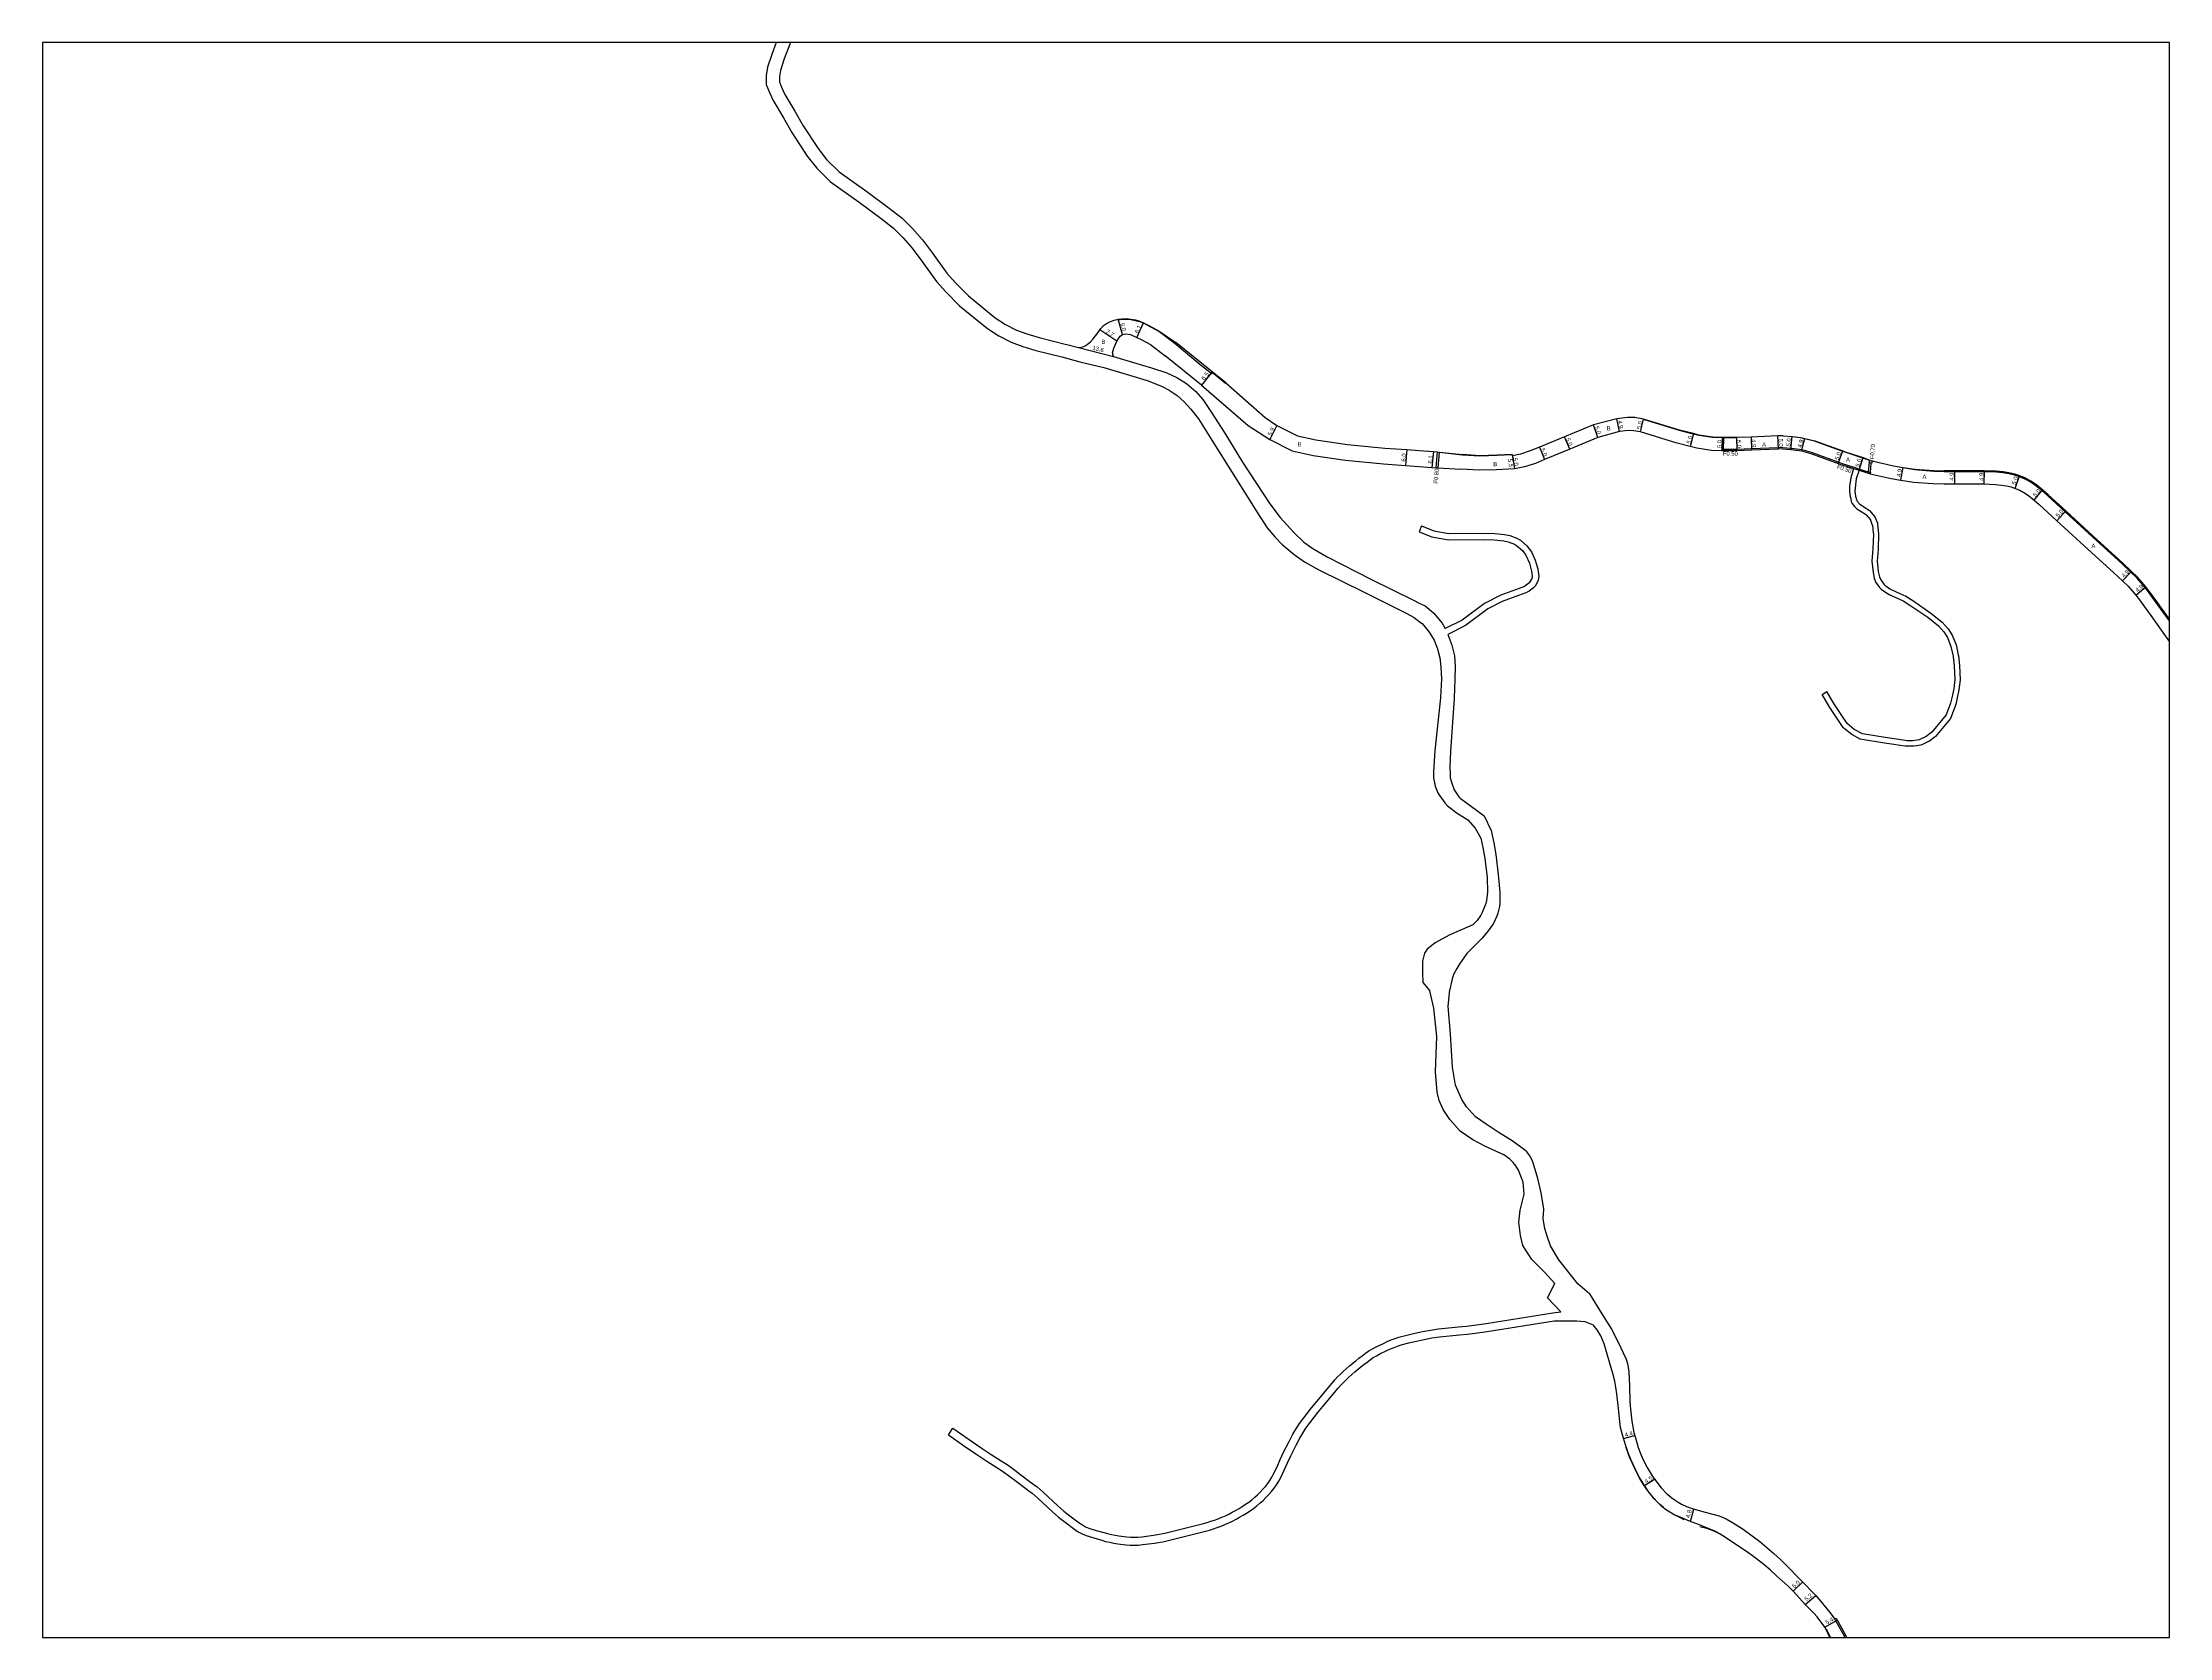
# Model space of a CAD drawing. Header units: metres. Extents: x -28000 to -24000, y -105000 to -102000.
# Drawn here: x -27200 to -26400, y -103200 to -102600 of the extents above; entities that cross this region are included whole.
import ezdxf

# ---------------------------------------------------------------- set-up
doc = ezdxf.new("R2010")
doc.units = ezdxf.units.M
doc.header["$LTSCALE"] = 2.5
for name, color, linetype in [('側溝・桝', 7, 'Continuous'), ('図郭', 7, 'Continuous'), ('幅員', 7, 'Continuous'), ('歩道・分離帯・安全施設', 7, 'Continuous'), ('舗装', 7, 'Continuous'), ('道路', 7, 'Continuous')]:
    doc.layers.add(name, color=color, linetype=linetype)
doc.styles.get("Standard").update_dxf_attribs({"font": ''})
doc.styles.get('Standard').set_extended_font_data('@MS PGothic')

msp = doc.modelspace()

# ---------------------------------------------------------------- linework, layer by layer
at = {"layer": '側溝・桝'}
for points in [[(-26675.5, -102753.97), (-26676, -102759.97)], [(-26674.7, -102754.06), (-26674.72, -102754.21), (-26675.2, -102760.02)], [(-26545.45, -102752.34), (-26547.12, -102752.41), (-26557.18, -102752.84), (-26562.72, -102753.06), (-26568.37, -102753.04), (-26568.38, -102753.54)], [(-26545.45, -102752.34), (-26542.41, -102752.62), (-26539.19, -102752.92), (-26538.29, -102753.16), (-26534.75, -102754.08), (-26524.41, -102757.87), (-26523.08, -102758.36), (-26518.74, -102759.76)], [(-26518.74, -102759.76), (-26518.61, -102759.8), (-26516.93, -102760.34), (-26516.61, -102760.45)], [(-26513.15, -102761.56), (-26512.88, -102758.04)], [(-26512.47, -102761.78), (-26512.2, -102758.28)], [(-26518.9, -102760.23), (-26516.76, -102760.92)], [(-26516.61, -102760.45), (-26512.96, -102761.62), (-26512.47, -102761.78)], [(-26512.47, -102761.78), (-26512.63, -102762.25)], [(-26525.94, -103193), (-26522.51, -103199.18), (-26522.15, -103200)]]:
    msp.add_lwpolyline(points, dxfattribs=at)
msp.add_lwpolyline([(-26511.73, -102757.39), (-26511.78, -102757.53), (-26512.06, -102758.33), (-26512.2, -102758.28), (-26512.69, -102758.11), (-26513.01, -102758), (-26512.73, -102757.2), (-26512.68, -102757.06)], close=True, dxfattribs=at)
at = {"layer": '図郭'}
msp.add_lwpolyline([(-27200, -103200), (-26400, -103200), (-26400, -102600), (-27200, -102600)], close=True, dxfattribs=at)
at = {"layer": '幅員'}
for points in [[(-26795.93, -102712.4), (-26802.32, -102708.09)], [(-26793.81, -102709.86), (-26795.48, -102704.1)], [(-26788.39, -102710.96), (-26785.85, -102705.41)], [(-26814.72, -102713.62), (-26797.18, -102718.15)], [(-26810.34, -102714.75), (-26797.18, -102718.15)], [(-26760.02, -102723.83), (-26764.09, -102728.9)], [(-26615.01, -102748.54), (-26616.63, -102743.81)], [(-26606.9, -102746.33), (-26607.8, -102741.52)], [(-26598.93, -102746.5), (-26597.81, -102741.63)], [(-26735.7, -102744.07), (-26738.33, -102749.35)], [(-26625.58, -102752.93), (-26627.5, -102748.31)], [(-26579.06, -102747.14), (-26580.26, -102752)], [(-26568.27, -102748.54), (-26568.38, -102753.54)], [(-26562.84, -102748.56), (-26562.71, -102753.56)], [(-26557.32, -102748.44), (-26557.16, -102753.34)], [(-26547.1, -102752.91), (-26547.32, -102747.92)], [(-26542.45, -102753.12), (-26541.93, -102748.15)], [(-26538.42, -102753.64), (-26537.19, -102748.9)], [(-26686.9, -102753.12), (-26687.36, -102759.1)], [(-26676.8, -102753.83), (-26677.39, -102759.9)], [(-26647.2, -102754.93), (-26646.37, -102760.36)], [(-26647.13, -102755.42), (-26646.37, -102760.36)], [(-26637.01, -102752.26), (-26635.1, -102756.88)], [(-26524.58, -102758.34), (-26522.86, -102753.65)], [(-26516.76, -102760.92), (-26515.23, -102756.16)], [(-26501.02, -102764.65), (-26500.22, -102759.81)], [(-26480.84, -102761.12), (-26480.9, -102766.02)], [(-26469.7, -102766.06), (-26469.59, -102761.16)], [(-26458.01, -102767.73), (-26456.4, -102762.99)], [(-26450.85, -102772.17), (-26447.7, -102768.28)], [(-26442.39, -102779.9), (-26439, -102776.22)], [(-26417.64, -102802.53), (-26414.3, -102798.95)], [(-26412.65, -102807.88), (-26408.93, -102804.7)], [(-26605.33, -103125.11), (-26601.13, -103123.99)], [(-26597.42, -103142.88), (-26593.69, -103140.42)], [(-26580.13, -103156.34), (-26578.84, -103151.73)], [(-26541.5, -103182.62), (-26537.93, -103179.13)], [(-26536.99, -103187.61), (-26532.98, -103184.25)], [(-26529.68, -103196.17), (-26524.95, -103193.55)]]:
    msp.add_lwpolyline(points, dxfattribs=at)
at = {"layer": '歩道・分離帯・安全施設'}
for points in [[(-26786.84, -102705.2), (-26789.03, -102704.65), (-26790.65, -102704.35), (-26792.3, -102704.2), (-26794.06, -102704.24), (-26795.24, -102704.41)], [(-26760.03, -102724.75), (-26764.76, -102721.07), (-26774.01, -102713.37), (-26780.11, -102708.69), (-26783.96, -102706.55), (-26785.91, -102705.55), (-26786.84, -102705.2)], [(-26755, -102728.23), (-26760.15, -102723.99)], [(-26562.9, -102748.68), (-26568.27, -102748.69), (-26571.82, -102748.61), (-26577.04, -102747.8), (-26579.1, -102747.29), (-26584.35, -102745.98), (-26597.84, -102741.77)], [(-26515.28, -102756.3), (-26521.66, -102754.25), (-26522.91, -102753.79), (-26533.45, -102749.93), (-26537.22, -102749.04), (-26538.68, -102748.69), (-26541.94, -102748.3)], [(-26665.89, -102755.18), (-26674.72, -102754.21)], [(-26647.33, -102755.08), (-26652.85, -102755.35), (-26659.37, -102755.62), (-26665.89, -102755.18)], [(-26512.73, -102757.2), (-26515.28, -102756.3)], [(-26484.7, -102761.44), (-26488.67, -102761.39), (-26495.75, -102760.7), (-26500.25, -102759.96), (-26503.77, -102759.38), (-26511.38, -102757.67), (-26511.78, -102757.53)], [(-26400, -102817.59), (-26403.32, -102812.96), (-26405.7, -102809.64), (-26407.68, -102806.97), (-26409.12, -102805.05), (-26410.66, -102803.25), (-26412.29, -102801.39), (-26414.53, -102799.24), (-26417.85, -102796.14), (-26429.01, -102785.94), (-26439.25, -102776.5), (-26445.85, -102770.41), (-26447.86, -102768.64), (-26450.23, -102766.72), (-26452.38, -102765.3), (-26454.3, -102764.27), (-26456.37, -102763.4), (-26458.29, -102762.75), (-26460.46, -102762.24), (-26462.63, -102761.9), (-26465.2, -102761.63), (-26469.64, -102761.53), (-26480.84, -102761.49), (-26484.7, -102761.44)], [(-26582.53, -103155.69), (-26584.47, -103154.76), (-26586.06, -103153.94), (-26587.95, -103152.89), (-26589.15, -103152.08), (-26590.34, -103151.16), (-26591.84, -103149.84), (-26593.82, -103147.79), (-26595.13, -103146.23), (-26596.55, -103144.31), (-26598.07, -103142.07), (-26599.19, -103140.19), (-26600.18, -103138.35), (-26601.26, -103136.23), (-26602.03, -103134.53), (-26602.91, -103132.43), (-26604.38, -103128.59)], [(-26567.23, -103162.25), (-26568.8, -103161.31), (-26570.51, -103160.38), (-26571.87, -103159.73), (-26572.58, -103159.46), (-26574.01, -103159.02), (-26576.65, -103158.38)], [(-26527.55, -103200), (-26529.05, -103196.89)]]:
    msp.add_lwpolyline(points, dxfattribs=at)
at = {"layer": '舗装'}
msp.add_lwpolyline([(-26567.78, -102748.54), (-26567.85, -102753.54)], dxfattribs=at)
at = {"layer": '道路'}
for points in [[(-26924.04, -102600), (-26925.72, -102604.45), (-26927.28, -102609.25), (-26927.85, -102612.37), (-26927.79, -102615.83), (-26926.59, -102618.8), (-26925.18, -102621.85), (-26921.3, -102628.29), (-26918.13, -102633.88), (-26912.35, -102642.73), (-26908.82, -102647.27), (-26903.59, -102652.44), (-26892.9, -102660.1), (-26884.56, -102666.26), (-26879.9, -102669.88), (-26876.37, -102673.35), (-26872.92, -102677.32), (-26869.32, -102682.27), (-26863.74, -102689.92), (-26860.28, -102693.82), (-26855.13, -102698.99), (-26844.61, -102707.64), (-26840.3, -102710.4), (-26835.64, -102712.74), (-26831.33, -102714.38), (-26826.45, -102715.8), (-26816.62, -102718.29), (-26809.83, -102720.07), (-26800.86, -102722.28), (-26791.1, -102725.13), (-26784.53, -102727.12), (-26779.16, -102729.25), (-26776.19, -102730.74), (-26773.22, -102732.73), (-26770.54, -102735.21), (-26768.07, -102737.97), (-26765.25, -102741.58), (-26760.17, -102749.58), (-26753.4, -102760.42), (-26743.31, -102776.49), (-26739.36, -102782.58), (-26736.47, -102785.98), (-26733.72, -102788.88), (-26729.27, -102792.57), (-26725.31, -102795.33), (-26719.94, -102798.38), (-26702.84, -102806.83), (-26687.08, -102814.71), (-26684.12, -102816.34), (-26682.15, -102817.83), (-26681.01, -102818.68), (-26678.4, -102821.8), (-26676.56, -102824.77), (-26675.37, -102828.03), (-26674.46, -102831.49), (-26674.04, -102834.82), (-26673.83, -102839.49), (-26674.2, -102846.27), (-26674.22, -102846.51)], [(-26918.7, -102600), (-26921, -102606.11), (-26922.42, -102610.49), (-26922.84, -102612.77), (-26922.81, -102614.82), (-26922, -102616.82), (-26920.76, -102619.5), (-26916.99, -102625.77), (-26913.86, -102631.28), (-26908.28, -102639.82), (-26905.07, -102643.94), (-26900.36, -102648.6), (-26889.96, -102656.05), (-26881.54, -102662.28), (-26876.61, -102666.11), (-26872.73, -102669.92), (-26869, -102674.2), (-26865.32, -102679.27), (-26859.84, -102686.79), (-26856.64, -102690.39), (-26851.76, -102695.29), (-26841.66, -102703.59), (-26837.82, -102706.05), (-26833.62, -102708.16), (-26829.74, -102709.63), (-26825.13, -102710.98), (-26815.39, -102713.45), (-26814.72, -102713.62)], [(-26814.72, -102713.62), (-26810.34, -102714.75), (-26809.34, -102714.63), (-26808.32, -102714.4), (-26807.6, -102714.02), (-26806.93, -102713.52), (-26805.89, -102712.6), (-26804.78, -102711.41), (-26803.06, -102709.18), (-26801.91, -102707.52), (-26800.92, -102706.48), (-26799.77, -102705.64), (-26798.27, -102704.89), (-26796.95, -102704.48), (-26795.48, -102704.1), (-26794.09, -102703.9), (-26792.29, -102703.85), (-26790.6, -102704.01), (-26788.96, -102704.31), (-26787.64, -102704.64)], [(-26797.18, -102718.15), (-26797.53, -102716.76), (-26797.07, -102715), (-26795.93, -102712.4), (-26794.69, -102710.46), (-26793.81, -102709.86), (-26792.48, -102709.56), (-26790.8, -102709.85), (-26788.39, -102710.96), (-26786.82, -102711.68), (-26783.32, -102713.6), (-26777.79, -102717.9)], [(-26787.64, -102704.64), (-26785.85, -102705.41), (-26783.89, -102706.41), (-26780.03, -102708.57), (-26773.72, -102712.83)], [(-26797.18, -102718.15), (-26789.67, -102720.34), (-26782.88, -102722.4), (-26777.06, -102724.22), (-26773.41, -102726.05), (-26769.76, -102728.24), (-26766.23, -102731.25), (-26763.52, -102734.32), (-26760.52, -102738.75), (-26755.35, -102747.01), (-26748.71, -102757.87), (-26738.42, -102773.5), (-26734.54, -102778.63), (-26731.9, -102781.59), (-26729.37, -102784.3), (-26725.54, -102787.96), (-26722.19, -102790.33), (-26716.83, -102793.46), (-26700.11, -102801.98), (-26684.39, -102809.78), (-26682.15, -102810.88), (-26679.91, -102811.97), (-26676.79, -102814.57), (-26673.5, -102818.47), (-26672.48, -102820.47)], [(-26764.09, -102728.9), (-26777.79, -102717.9)], [(-26760.02, -102723.83), (-26773.72, -102712.83)], [(-26754.87, -102728.07), (-26760.02, -102723.83)], [(-26764.09, -102728.9), (-26746.53, -102744.09)], [(-26754.87, -102728.07), (-26740.15, -102741.12)], [(-26740.15, -102741.12), (-26735.7, -102744.07), (-26727.94, -102747.93), (-26721.04, -102749.48), (-26709.17, -102751.2), (-26695.13, -102752.54), (-26686.9, -102753.12), (-26682.15, -102753.45), (-26676.8, -102753.83), (-26675.5, -102753.97), (-26674.7, -102754.06), (-26665.87, -102755.03)], [(-26545.31, -102747.91), (-26547.32, -102747.92), (-26557.32, -102748.44), (-26562.84, -102748.56), (-26568.27, -102748.54), (-26571.81, -102748.46), (-26577.01, -102747.65), (-26579.06, -102747.14), (-26584.31, -102745.84), (-26597.81, -102741.63), (-26601.1, -102741.11), (-26603.8, -102741), (-26607.8, -102741.52), (-26616.63, -102743.81), (-26627.5, -102748.31), (-26637.01, -102752.26), (-26640.5, -102753.62), (-26644.13, -102754.89), (-26647.13, -102755.42), (-26647.2, -102754.93), (-26652.86, -102755.2), (-26659.37, -102755.47), (-26665.87, -102755.03)], [(-26746.53, -102744.09), (-26738.33, -102749.35), (-26729.96, -102753.62), (-26722.13, -102755.39), (-26709.88, -102757.16), (-26695.63, -102758.52), (-26687.36, -102759.1), (-26682.15, -102759.52), (-26677.39, -102759.9), (-26676, -102759.97), (-26675.2, -102760.02), (-26666.56, -102760.48)], [(-26545.47, -102752.84), (-26547.1, -102752.91), (-26557.16, -102753.34), (-26562.71, -102753.56), (-26568.38, -102753.54), (-26572.25, -102753.45), (-26577.78, -102752.59), (-26580.26, -102752), (-26585.66, -102750.65), (-26598.93, -102746.5), (-26601.58, -102746.09), (-26603.65, -102746.01), (-26606.9, -102746.33), (-26615.01, -102748.54), (-26625.58, -102752.93), (-26635.1, -102756.88), (-26638.5, -102758.31), (-26642.54, -102759.64), (-26646.37, -102760.36), (-26653.1, -102760.71), (-26659.46, -102760.81), (-26666.56, -102760.48)], [(-26545.31, -102747.91), (-26541.93, -102748.15), (-26538.65, -102748.55), (-26537.19, -102748.9), (-26533.41, -102749.79), (-26522.86, -102753.65), (-26521.61, -102754.11), (-26515.23, -102756.16)], [(-26545.47, -102752.84), (-26542.45, -102753.12), (-26539.28, -102753.42), (-26538.42, -102753.64), (-26534.9, -102754.56), (-26524.58, -102758.34), (-26523.24, -102758.83), (-26518.9, -102760.23)], [(-26515.23, -102756.16), (-26512.68, -102757.06), (-26511.73, -102757.39), (-26511.34, -102757.52), (-26503.74, -102759.24), (-26500.22, -102759.81), (-26495.73, -102760.55), (-26488.67, -102761.02), (-26484.69, -102761.07)], [(-26518.9, -102760.23), (-26519.81, -102763.72), (-26520.3, -102766.95), (-26520.37, -102768.79), (-26520.06, -102770.88), (-26520.02, -102771.07), (-26519.66, -102772.69), (-26519.36, -102773.45), (-26518.47, -102774.57), (-26518.25, -102774.79), (-26517.56, -102775.4), (-26515.93, -102776.43), (-26514.29, -102777.44), (-26514.02, -102777.67), (-26512.49, -102779.57), (-26512.44, -102779.65), (-26511.76, -102781.51), (-26511.74, -102781.62), (-26511.41, -102784.43), (-26511.38, -102784.94), (-26511.59, -102790.46), (-26511.91, -102795.1), (-26511.48, -102799.34), (-26511.02, -102801.53), (-26510.43, -102803.1), (-26509.08, -102804.98), (-26508.38, -102805.67), (-26506.4, -102807.07), (-26505.39, -102807.63), (-26500.17, -102810.06), (-26497.22, -102811.87), (-26490.93, -102816.21), (-26486.91, -102819.48), (-26484.84, -102821.74), (-26483.53, -102823.84), (-26482.17, -102827.22), (-26481.37, -102830.8), (-26481.33, -102831.05), (-26480.96, -102834.49), (-26480.68, -102839.65), (-26481.15, -102843.18), (-26481.88, -102846.52)], [(-26516.76, -102760.92), (-26517.85, -102764.15), (-26518.35, -102768.75), (-26518.06, -102770.65), (-26517.77, -102771.96), (-26517.56, -102772.45), (-26516.6, -102773.57), (-26516.26, -102773.85), (-26514.63, -102774.9), (-26512.97, -102775.91), (-26512.67, -102776.16), (-26510.9, -102778.27), (-26510.67, -102778.66), (-26509.87, -102780.76), (-26509.77, -102781.17), (-26509.38, -102784.87), (-26509.59, -102790.57), (-26509.9, -102795.07), (-26509.51, -102798.97), (-26509.07, -102800.99), (-26508.61, -102802.17), (-26507.39, -102803.81), (-26507.01, -102804.18), (-26505.16, -102805.47), (-26504.42, -102805.88), (-26501.38, -102807.28), (-26499.22, -102808.29), (-26496.12, -102810.2), (-26489.73, -102814.61), (-26485.53, -102818.02), (-26483.24, -102820.52), (-26481.74, -102822.93), (-26480.25, -102826.63), (-26479.42, -102830.33), (-26479.36, -102830.73), (-26478.96, -102834.33), (-26478.67, -102839.73), (-26479.18, -102843.53), (-26479.84, -102846.52)], [(-26516.76, -102760.92), (-26512.63, -102762.25), (-26504.67, -102764.05), (-26501.02, -102764.65), (-26496.33, -102765.42), (-26488.86, -102765.92), (-26484.76, -102765.97), (-26480.9, -102766.02), (-26469.7, -102766.06), (-26465.49, -102766.25), (-26463.23, -102766.49), (-26461.35, -102766.78), (-26459.56, -102767.2), (-26458.01, -102767.73), (-26456.3, -102768.45), (-26454.75, -102769.28), (-26452.96, -102770.46), (-26450.85, -102772.17), (-26448.95, -102773.85), (-26442.39, -102779.9), (-26432.07, -102789.28), (-26420.92, -102799.46), (-26417.64, -102802.53), (-26415.56, -102804.52), (-26414.08, -102806.22), (-26412.65, -102807.88), (-26411.31, -102809.68), (-26409.36, -102812.31), (-26407, -102815.6), (-26403.07, -102821.08), (-26400, -102825.42)], [(-26400, -102816.95), (-26403.02, -102812.74), (-26405.4, -102809.42), (-26407.38, -102806.75), (-26408.83, -102804.82), (-26410.37, -102803.01), (-26412.02, -102801.13), (-26414.27, -102798.97), (-26417.6, -102795.87), (-26428.75, -102785.67), (-26439, -102776.22), (-26445.6, -102770.13), (-26447.62, -102768.35), (-26450, -102766.42), (-26452.18, -102764.98), (-26454.14, -102763.93), (-26456.23, -102763.05), (-26458.18, -102762.39), (-26460.39, -102761.87), (-26462.58, -102761.53), (-26465.17, -102761.26), (-26469.64, -102761.16), (-26480.84, -102761.12), (-26484.69, -102761.07)], [(-26681.29, -102781.85), (-26682.18, -102784.07)], [(-26681.29, -102781.85), (-26676.74, -102783.68), (-26670.99, -102784.72), (-26657.4, -102784.59), (-26653.74, -102784.71), (-26650.11, -102785.04), (-26648.11, -102785.45), (-26645.48, -102786.44), (-26644.14, -102787.25), (-26641.76, -102789.3), (-26639.95, -102791.64), (-26638.52, -102794.71), (-26637.63, -102798), (-26637.44, -102799.05), (-26637.25, -102800.87), (-26637.39, -102802.22), (-26637.44, -102802.38), (-26638.6, -102804.46), (-26639.22, -102805.16), (-26640.88, -102806.37), (-26642.12, -102807.02), (-26644.82, -102808), (-26651.03, -102810.33), (-26656.42, -102813.08), (-26664.73, -102819.29), (-26671.45, -102822.64)], [(-26682.18, -102784.07), (-26677.41, -102786), (-26671.19, -102787.12), (-26657.49, -102786.99), (-26653.94, -102787.11), (-26650.42, -102787.44), (-26648.74, -102787.8), (-26646.39, -102788.71), (-26645.55, -102789.24), (-26643.39, -102791.13), (-26642.05, -102792.91), (-26640.72, -102795.8), (-26639.93, -102798.9), (-26639.83, -102799.44), (-26639.72, -102800.94), (-26639.84, -102801.67), (-26640.81, -102803.27), (-26640.96, -102803.43), (-26642.43, -102804.47), (-26643.19, -102804.85), (-26651.48, -102807.87), (-26657.69, -102811.04), (-26665.99, -102817.24), (-26672.48, -102820.47)], [(-26671.45, -102822.64), (-26669.98, -102826.67), (-26668.92, -102830.73), (-26668.63, -102834.62), (-26668.83, -102839.51), (-26669.06, -102846.52)], [(-26674.22, -102846.51), (-26676.34, -102866.36), (-26676.87, -102874.2), (-26676.8, -102876.65), (-26676.13, -102879.73), (-26675.2, -102882.23), (-26674.85, -102882.88), (-26672.6, -102886.01), (-26671.49, -102887.18), (-26667.88, -102889.88), (-26663.94, -102892.47), (-26661.13, -102895.52), (-26659, -102899.35), (-26658.21, -102902.85), (-26657.54, -102906.9), (-26656.66, -102914.12), (-26656.45, -102919.57), (-26656.85, -102922.82), (-26657.12, -102923.92), (-26658.47, -102927.29), (-26659.04, -102928.31), (-26660.38, -102930.28), (-26662.03, -102931.95), (-26670.88, -102935.83), (-26676.18, -102938.64), (-26679.16, -102941.08), (-26680.22, -102942.58), (-26680.9, -102945.59), (-26680.93, -102949.9), (-26680.84, -102953.55), (-26678.14, -102956.78)], [(-26669.06, -102846.52), (-26669.07, -102846.76), (-26670.4, -102866.52), (-26670.64, -102872.68), (-26670.56, -102874.91), (-26670.5, -102876.59), (-26669.97, -102878.62), (-26669.08, -102881.17), (-26667.32, -102883.73), (-26666.83, -102884.25), (-26663.08, -102887.04), (-26657.75, -102890.88), (-26655.17, -102896.38), (-26654.12, -102901.06), (-26653.39, -102905.45), (-26652.47, -102912.95), (-26651.93, -102919.64), (-26651.89, -102923.84), (-26652.01, -102925.05)], [(-26530.62, -102845.3), (-26528.85, -102844.17)], [(-26529.91, -102846.52), (-26530.62, -102845.3)], [(-26479.84, -102846.52), (-26480.39, -102849.03), (-26482.38, -102854.25), (-26488.03, -102861.05), (-26490.28, -102862.76), (-26490.33, -102862.79), (-26492.89, -102864.12), (-26493.55, -102864.35), (-26496, -102864.75), (-26498.52, -102864.74), (-26499.37, -102864.7), (-26507.22, -102863.54), (-26516.28, -102862.05), (-26519.51, -102860.37), (-26522.38, -102858.09), (-26522.76, -102857.72), (-26527.79, -102850.14), (-26529.91, -102846.52)], [(-26527.48, -102846.52), (-26528.85, -102844.17)], [(-26481.88, -102846.52), (-26482.32, -102848.51), (-26483.97, -102852.93), (-26489.4, -102859.45), (-26491.55, -102861.06), (-26493.95, -102862.24), (-26494.18, -102862.31), (-26496.48, -102862.67), (-26498.84, -102862.64), (-26499.28, -102862.62), (-26506.92, -102861.49), (-26515.52, -102860.04), (-26518.58, -102858.42), (-26521.25, -102856.21), (-26526.02, -102849.03), (-26527.48, -102846.52)], [(-26652.01, -102925.05), (-26652.61, -102927.55), (-26652.98, -102928.71), (-26654.23, -102931.39), (-26656.21, -102934.22), (-26658.48, -102936.92), (-26664.22, -102942.76)], [(-26664.22, -102942.76), (-26666.86, -102946.51), (-26667.99, -102948.31), (-26669.19, -102950.34), (-26669.8, -102952.21), (-26670.63, -102956.19)], [(-26631.17, -103066.81), (-26634.93, -103062.75), (-26639.82, -103057.85), (-26643.19, -103052.49), (-26644.11, -103048.81), (-26644.72, -103043.76), (-26644.26, -103039.31), (-26642.73, -103033.18), (-26643.04, -103028.74), (-26644.87, -103024.15), (-26645.83, -103022.6), (-26646.86, -103021.37), (-26648.13, -103020.04), (-26650.38, -103018.48), (-26657.26, -103015.26), (-26662.01, -103012.81), (-26666.75, -103009.59), (-26670.73, -103005.14), (-26673.22, -103001.34), (-26674.66, -102997.94), (-26675.38, -102994.84), (-26676.03, -102987.18), (-26675.6, -102973.89), (-26676.72, -102963.32), (-26678.14, -102956.78)], [(-26647.19, -103013.18), (-26652.45, -103009.93), (-26656.96, -103006.84), (-26661.02, -103004.08), (-26664.35, -103000.37), (-26666.22, -102997.58), (-26668.53, -102992.24), (-26669.61, -102985.52), (-26670.41, -102972.95), (-26671.31, -102962.58), (-26670.63, -102956.19)], [(-26618.12, -103070.74), (-26622.52, -103066.99), (-26629.66, -103057.89), (-26632.83, -103052.62), (-26634.06, -103049.01), (-26635, -103046.12), (-26635.57, -103042.51), (-26635.36, -103038.9), (-26636.3, -103032.76), (-26637.59, -103027.34), (-26639.33, -103021.43), (-26639.86, -103020.2), (-26640.83, -103018.43), (-26641.74, -103017.36), (-26642.64, -103016.58), (-26647.19, -103013.18)], [(-26631.88, -103077.92), (-26628.92, -103077.45), (-26634, -103072.19), (-26631.17, -103066.81)], [(-26618.12, -103070.74), (-26613.56, -103078.21), (-26609.9, -103084.08), (-26607.26, -103089.12), (-26605.45, -103092.92), (-26604.34, -103095.28), (-26603.88, -103096.9), (-26603.3, -103100.01), (-26603.08, -103105.34), (-26602.96, -103111.18), (-26602.74, -103114.09), (-26602.28, -103118.6), (-26601.41, -103122.94), (-26600.88, -103124.89), (-26599.85, -103128.48), (-26599.02, -103130.84), (-26598.08, -103132.96), (-26596.47, -103136.08), (-26594.51, -103139.18), (-26593.25, -103141.1), (-26591.24, -103143.73), (-26589.01, -103145.95), (-26586.66, -103147.84), (-26584.84, -103149.11), (-26583.48, -103149.91), (-26581.69, -103150.74), (-26579.11, -103151.66), (-26574.63, -103152.91), (-26569.43, -103154.27), (-26566.69, -103155.4), (-26564.33, -103156.72), (-26560.3, -103159.28), (-26554.13, -103163.93), (-26548.8, -103168.43), (-26546.35, -103170.68)], [(-26682.14, -103085.2), (-26680.93, -103084.94), (-26677.93, -103084.38), (-26674.9, -103083.94), (-26667.41, -103083.18), (-26664.44, -103082.88), (-26661.49, -103082.52), (-26657.06, -103081.9), (-26631.88, -103077.92)], [(-26857.56, -103121.26), (-26851.83, -103125.28), (-26846.9, -103128.67), (-26843.18, -103131.15), (-26839.38, -103133.56), (-26836.84, -103135.23), (-26834.35, -103137.02), (-26831.99, -103138.87), (-26828.38, -103141.53), (-26827.16, -103142.43), (-26825.94, -103143.39), (-26823.59, -103145.36), (-26818.09, -103150.5), (-26817, -103151.5), (-26815.91, -103152.44), (-26813.6, -103154.27), (-26810.04, -103156.91), (-26808.88, -103157.68), (-26807.69, -103158.32), (-26806.43, -103158.82), (-26803.64, -103159.7), (-26800.79, -103160.56), (-26799.39, -103160.94), (-26797.97, -103161.27), (-26796.55, -103161.56), (-26795.12, -103161.81), (-26792.22, -103162.19), (-26790.82, -103162.29), (-26789.41, -103162.31), (-26788, -103162.23), (-26786.56, -103162.09), (-26782.13, -103161.52), (-26780.68, -103161.31), (-26779.25, -103161.05), (-26777.83, -103160.76), (-26764.77, -103157.51), (-26763.34, -103157.14), (-26761.93, -103156.74), (-26760.53, -103156.3), (-26759.15, -103155.84), (-26757.78, -103155.33), (-26756.44, -103154.79), (-26755.11, -103154.2), (-26753.81, -103153.57), (-26752.51, -103152.89), (-26751.23, -103152.18), (-26749.97, -103151.44), (-26748.73, -103150.67), (-26747.51, -103149.87), (-26746.32, -103149.04), (-26745.17, -103148.17), (-26744.06, -103147.25), (-26743, -103146.3), (-26741.97, -103145.29), (-26740.97, -103144.24), (-26740.02, -103143.17), (-26739.15, -103142.07), (-26738.36, -103140.9), (-26737.62, -103139.68), (-26736.94, -103138.43), (-26735.67, -103135.79), (-26734.48, -103133.04), (-26733.18, -103130.28), (-26731.1, -103126.26), (-26729.72, -103123.57), (-26728.97, -103122.21), (-26728.15, -103120.87), (-26727.26, -103119.56), (-26722.65, -103113.57), (-26720.74, -103111.22), (-26714.95, -103104.3), (-26713.95, -103103.13), (-26712.89, -103101.99), (-26711.79, -103100.89), (-26710.66, -103099.83), (-26708.36, -103097.84), (-26706.04, -103095.91), (-26704.86, -103094.94), (-26703.63, -103093.99), (-26702.38, -103093.08), (-26701.09, -103092.21), (-26699.73, -103091.39), (-26698.33, -103090.66), (-26695.59, -103089.37), (-26694.22, -103088.72), (-26692.78, -103088.08), (-26691.29, -103087.55), (-26689.8, -103087.08), (-26686.85, -103086.29), (-26683.9, -103085.58), (-26682.14, -103085.2)], [(-26682.14, -103088.27), (-26680.34, -103087.88), (-26677.44, -103087.34), (-26674.53, -103086.92), (-26667.1, -103086.17), (-26664.11, -103085.86), (-26661.1, -103085.5), (-26656.62, -103084.87), (-26631.41, -103080.89)], [(-26631.41, -103080.89), (-26627.03, -103080.94), (-26622.91, -103080.87), (-26619.9, -103081.15), (-26616.8, -103082.4)], [(-26547.62, -103176.89), (-26550.21, -103174.58), (-26553.25, -103172.05), (-26556.27, -103169.68), (-26558.74, -103167.85), (-26568.01, -103161.73), (-26569.37, -103160.94), (-26570.3, -103160.44), (-26571.29, -103159.92), (-26572.51, -103159.35), (-26573.73, -103158.85), (-26576.81, -103157.61), (-26579.5, -103156.58), (-26581.12, -103155.97), (-26582.82, -103155.3), (-26585.23, -103154.3), (-26585.92, -103154), (-26587.24, -103153.23), (-26589.12, -103152.07), (-26590.75, -103150.8), (-26592.51, -103149.13), (-26594.02, -103147.48), (-26596.04, -103144.95), (-26597.89, -103142.17), (-26599.53, -103139.41), (-26600.83, -103136.83), (-26602.49, -103133.3), (-26603.55, -103130.59), (-26604.56, -103127.47), (-26605.75, -103123.83), (-26606.49, -103120.98), (-26606.74, -103118.7), (-26607.28, -103113.86), (-26607.87, -103108.4), (-26608.2, -103105.89), (-26608.67, -103103.61), (-26609.36, -103100.65), (-26610.33, -103097.26), (-26611.71, -103092.6), (-26612.59, -103089.56), (-26613.82, -103086.59), (-26615.27, -103084.32), (-26616.8, -103082.4)], [(-26859.28, -103123.71), (-26853.54, -103127.74), (-26848.58, -103131.16), (-26844.82, -103133.67), (-26841.01, -103136.08), (-26838.54, -103137.7), (-26836.16, -103139.42), (-26833.8, -103141.26), (-26830.16, -103143.95), (-26828.97, -103144.82), (-26827.83, -103145.72), (-26825.58, -103147.61), (-26820.13, -103152.71), (-26819, -103153.74), (-26817.83, -103154.76), (-26815.42, -103156.65), (-26811.76, -103159.37), (-26810.42, -103160.26), (-26808.97, -103161.04), (-26807.45, -103161.65), (-26804.52, -103162.57), (-26801.62, -103163.44), (-26800.13, -103163.85), (-26798.62, -103164.2), (-26797.11, -103164.51), (-26795.57, -103164.78), (-26792.53, -103165.18), (-26790.94, -103165.29), (-26789.35, -103165.31), (-26787.77, -103165.22), (-26786.22, -103165.07), (-26781.72, -103164.49), (-26780.2, -103164.27), (-26778.68, -103164), (-26777.16, -103163.68), (-26764.03, -103160.41), (-26762.55, -103160.03), (-26761.07, -103159.61), (-26759.61, -103159.16), (-26758.15, -103158.67), (-26756.7, -103158.13), (-26755.26, -103157.55), (-26753.85, -103156.92), (-26752.45, -103156.24), (-26751.09, -103155.53), (-26749.75, -103154.79), (-26748.42, -103154.01), (-26747.11, -103153.2), (-26745.82, -103152.35), (-26744.56, -103151.46), (-26743.31, -103150.52), (-26742.11, -103149.53), (-26740.94, -103148.48), (-26739.83, -103147.39), (-26738.76, -103146.27), (-26737.72, -103145.1), (-26736.73, -103143.84), (-26735.83, -103142.52), (-26735.02, -103141.18), (-26734.26, -103139.8), (-26732.94, -103137.03), (-26731.75, -103134.27), (-26730.49, -103131.61), (-26728.43, -103127.63), (-26727.07, -103124.98), (-26726.38, -103123.72), (-26725.63, -103122.5), (-26724.83, -103121.32), (-26720.29, -103115.43), (-26718.42, -103113.13), (-26712.66, -103106.24), (-26711.71, -103105.13), (-26710.73, -103104.07), (-26709.71, -103103.05), (-26708.65, -103102.06), (-26706.41, -103100.13), (-26704.12, -103098.22), (-26702.99, -103097.28), (-26701.83, -103096.39), (-26700.66, -103095.54), (-26699.47, -103094.74), (-26698.26, -103094.01), (-26697, -103093.35), (-26694.31, -103092.08), (-26692.97, -103091.45), (-26691.67, -103090.87), (-26690.34, -103090.39), (-26688.96, -103089.96), (-26686.11, -103089.2), (-26683.23, -103088.51), (-26682.14, -103088.27)], [(-26859.28, -103123.71), (-26857.56, -103121.26)], [(-26546.35, -103170.68), (-26545.35, -103171.64), (-26537.79, -103179.27), (-26533.86, -103183.28), (-26532.98, -103184.25)], [(-26547.62, -103176.89), (-26543.45, -103180.66), (-26541.5, -103182.62), (-26540.23, -103183.97), (-26536.99, -103187.61)], [(-26527.71, -103200), (-26527.83, -103199.75), (-26529.06, -103197.26), (-26529.68, -103196.17), (-26530.59, -103194.77), (-26531.83, -103193.06), (-26532.55, -103192.21), (-26533.77, -103190.89), (-26535.88, -103188.74), (-26536.99, -103187.61)], [(-26532.98, -103184.25), (-26531.01, -103186.6), (-26527.21, -103191.29), (-26525.94, -103193), (-26525.42, -103192.7), (-26521.97, -103198.92), (-26521.5, -103200)]]:
    msp.add_lwpolyline(points, dxfattribs=at)

# ---------------------------------------------------------------- texts
at = {"layer": '側溝・桝'}
for s, rotation, p in [('F0.70', 85.59947, (-26511.13, -102756.76)), ('F0.50', 359.74434, (-26568, -102755.41)), ('F0.50', 342.13409, (-26525.24, -102760.21)), ('F0.80', 85.22447, (-26675.22, -102766.01))]:
    msp.add_text(s, height=1.6, rotation=rotation, dxfattribs=at).set_placement(p)
at = {"layer": '幅員'}
for s, rotation, p in [('7.7', 326, (-26800.24, -102709.09)), ('6.0', 286, (-26794.67, -102705.75)), ('6.1', 65.35732, (-26787.88, -102709.6)), ('13.6', 346, (-26805.23, -102715.53)), ('6.5', 51.22779, (-26763.05, -102727.21)), ('4.9', 280.62798, (-26607.54, -102742.33)), ('5.0', 76.96682, (-26598.83, -102745.6)), ('5.9', 63.54391, (-26737.82, -102748.09)), ('5.0', 292.51194, (-26627.06, -102749.1)), ('5.0', 288.8797, (-26616.24, -102744.63)), ('5.0', 76.20457, (-26580.14, -102751.1)), ('5.0', 88.7481, (-26568.46, -102752.63)), ('5.0', 271.51869, (-26562.72, -102749.46)), ('4.9', 271.87422, (-26557.19, -102749.28)), ('5.0', 272.50697, (-26547.02, -102748.99)), ('5.0', 83.98435, (-26542.59, -102752.02)), ('4.9', 75.51254, (-26538.39, -102752.54)), ('6.0', 85.66646, (-26687.35, -102757.7)), ('6.1', 84.38721, (-26677.35, -102758.44)), ('5.5', 278.72958, (-26648.84, -102756.74)), ('5.0', 278.72958, (-26646.89, -102756.29)), ('5.0', 292.50255, (-26636.58, -102753.05)), ('5.0', 69.8813, (-26524.44, -102757.24)), ('5.0', 72.1383, (-26516.67, -102759.82)), ('4.9', 80.66359, (-26501.09, -102763.55)), ('4.9', 89.28261, (-26481.13, -102764.86)), ('4.9', 88.73727, (-26469.93, -102764.9)), ('5.0', 71.32368, (-26457.86, -102766.51)), ('5.0', 51.06964, (-26450.29, -102771.08)), ('5.0', 47.32059, (-26441.76, -102778.84)), ('4.9', 46.96081, (-26417.03, -102801.52)), ('4.9', 40.56191, (-26411.94, -102806.94)), ('4.4', 15, (-26604.66, -103124.65)), ('4.5', 33, (-26596.8, -103142.12)), ('4.8', 74, (-26580.5, -103155.19)), ('5.0', 44, (-26541.04, -103181.64)), ('5.2', 40, (-26536.48, -103186.45)), ('5.4', 29, (-26528.88, -103195.18))]:
    msp.add_text(s, height=1.6, rotation=rotation, dxfattribs=at).set_placement(p)
at = {"layer": '舗装'}
for s, p in [('B', (-26801.74, -102713.37)), ('B', (-26727.97, -102751.94)), ('B', (-26611.68, -102745.91)), ('A', (-26553.21, -102752.05)), ('B', (-26654.34, -102759.38)), ('A', (-26521.65, -102757.67)), ('A', (-26492.89, -102764.15)), ('A', (-26429.36, -102790.17))]:
    msp.add_text(s, height=1.6, dxfattribs=at).set_placement(p)

doc.saveas('drawing.dxf')
